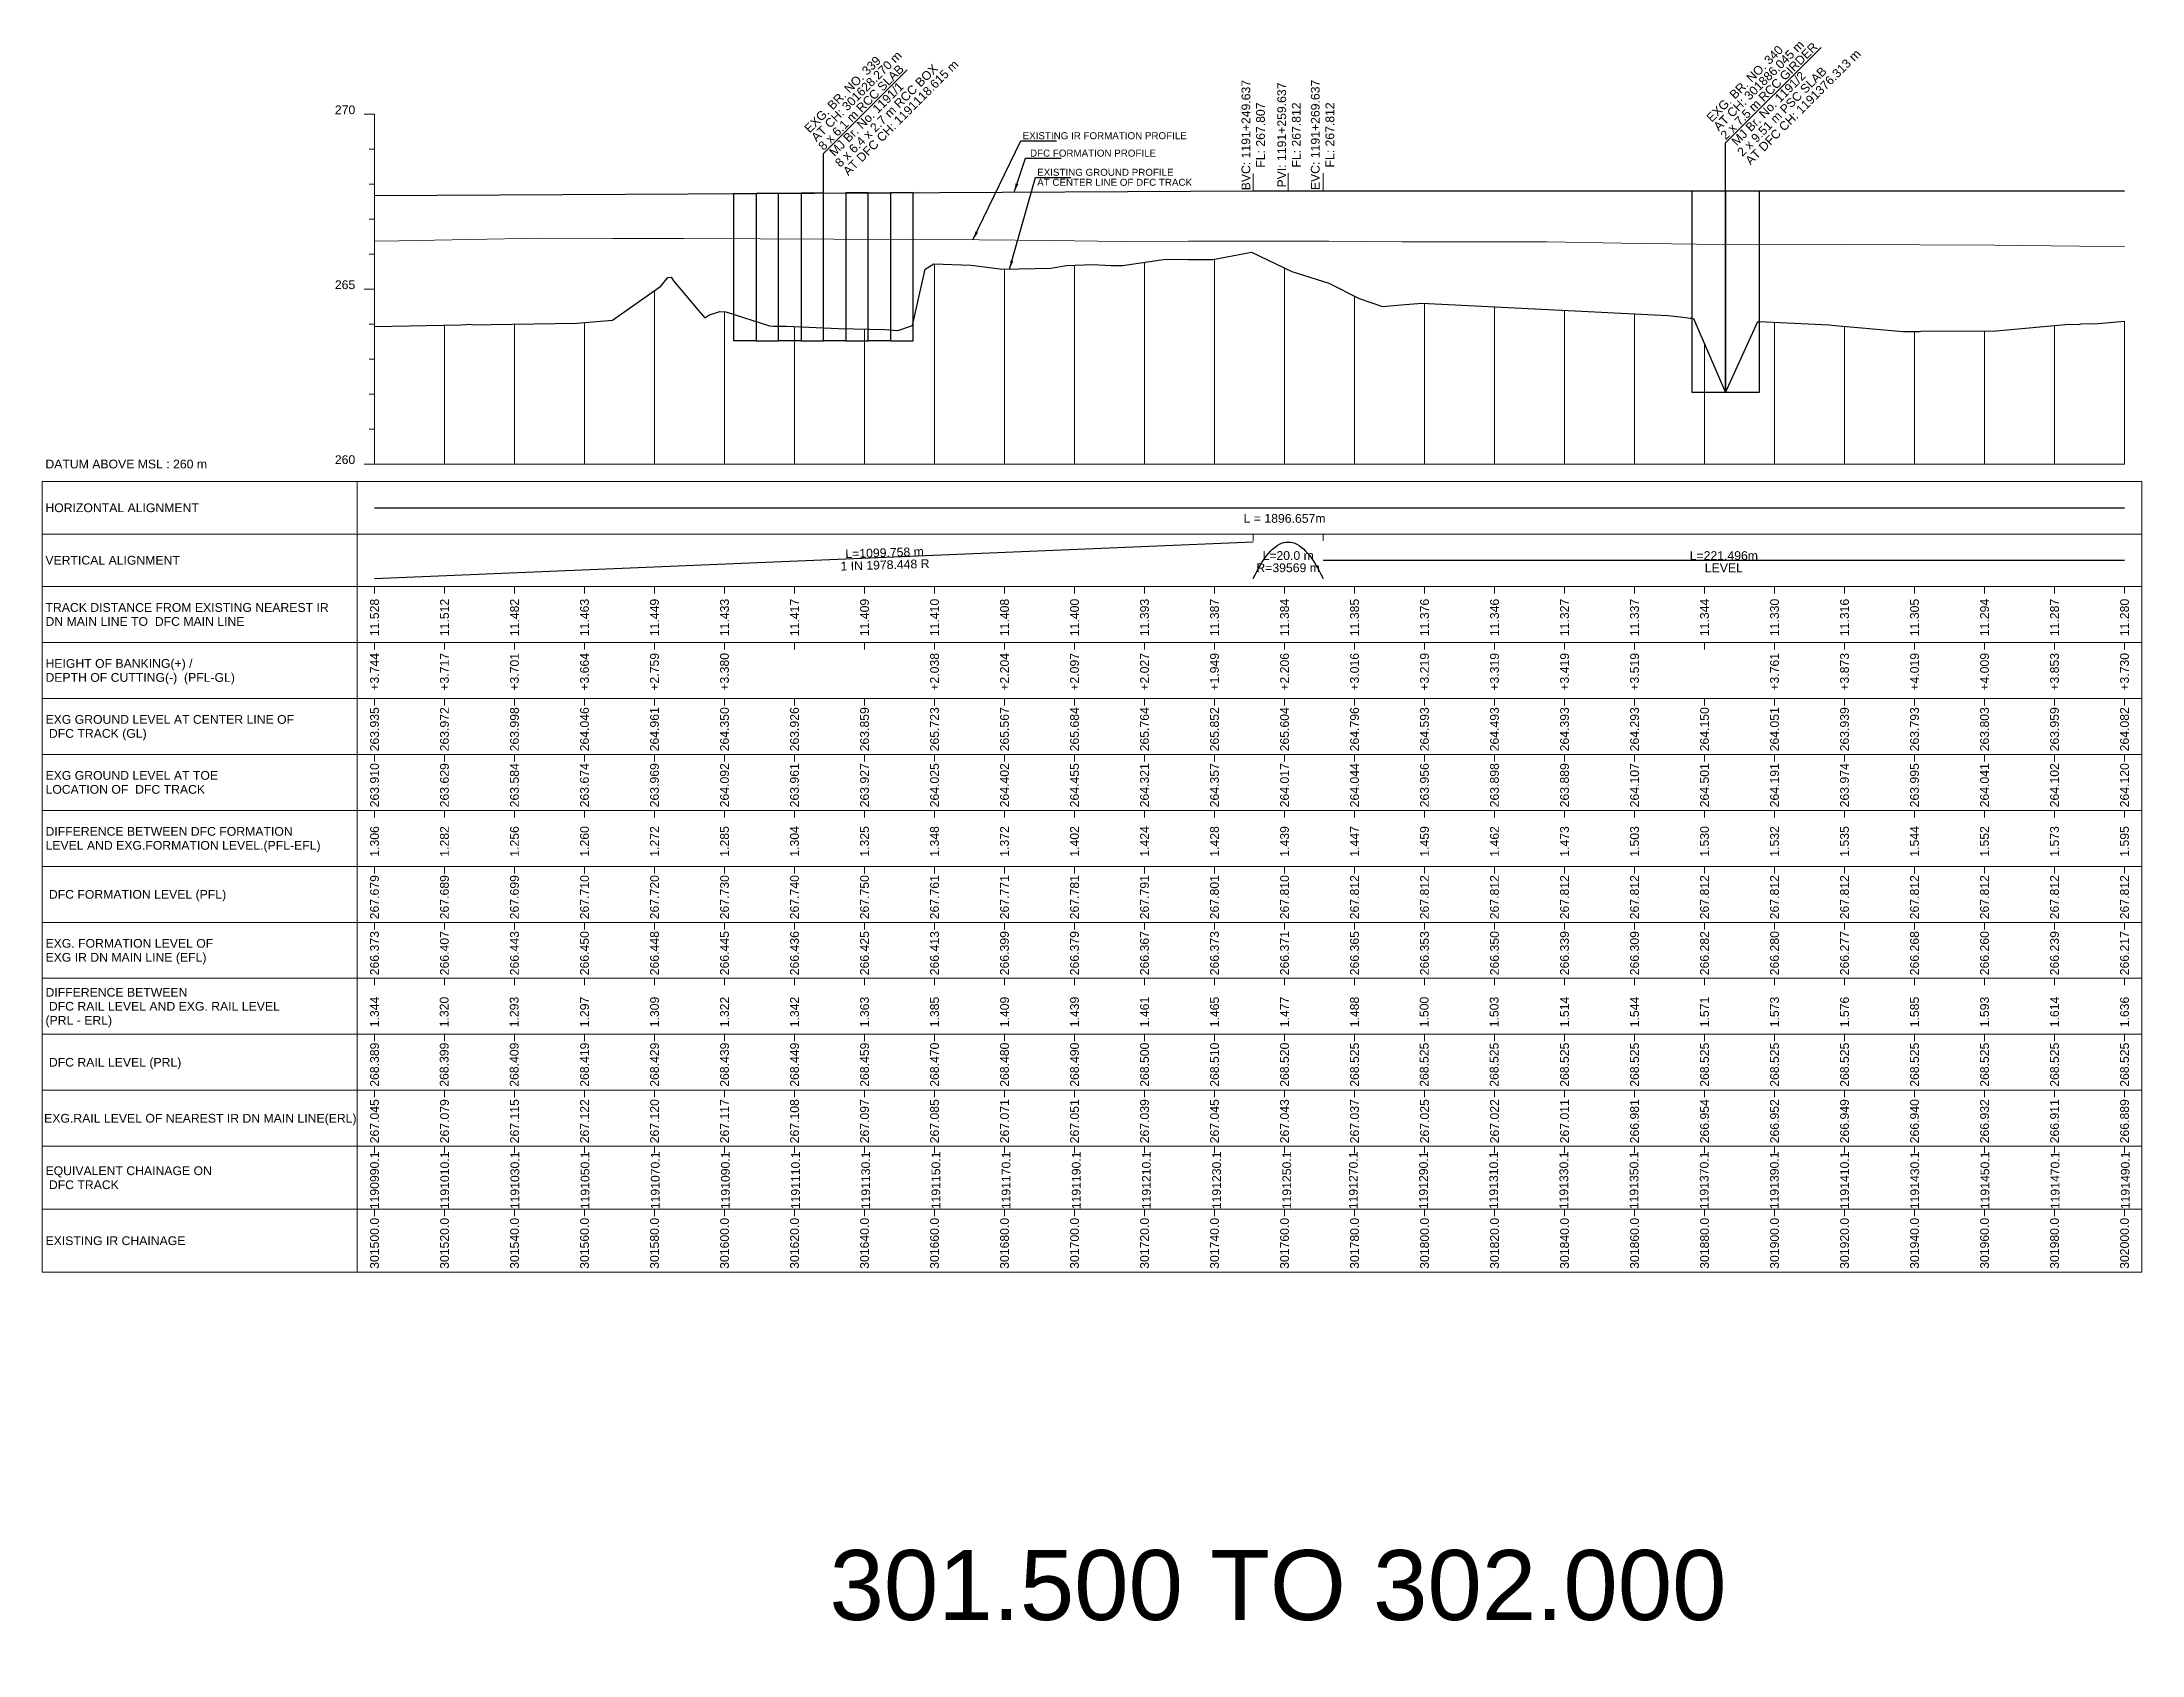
# Model space of a CAD drawing. Header units: metres. Extents: x 4905 to 19505, y -12340 to -11876.
# Drawn here: x 6905 to 7505, y -12340 to -11879 of the extents above; entities that cross this region are included whole.
import ezdxf
from ezdxf.enums import TextEntityAlignment as Align

# ---------------------------------------------------------------- set-up
doc = ezdxf.new("R2010")
doc.units = ezdxf.units.M
doc.header["$MEASUREMENT"] = 0
doc.layers.get('0').update_dxf_attribs({"lineweight": 0})
for name, color, linetype, lineweight in [('C-PROF-LABL-DG', 1, 'Continuous', 25), ('LS BRIDGE INDICATION', 10, 'Continuous', 30), ('LS BVC-PVI-EVC TEXT', 10, 'Continuous', 0), ('LS CUT FILL', 10, 'Continuous', 0), ('LS DATUM', 7, 'Continuous', 0), ('LS DATUM X', 7, 'Continuous', 0), ('LS DATUM Y', 7, 'Continuous', 0), ('LS DIFF. EXG.RL & PRO. RL', 10, 'Continuous', 0), ('LS DIFF. PFL & EFL', 10, 'Continuous', 0), ('LS EXG GL', 7, 'Continuous', 0), ('LS EXG IR CH', 7, 'Continuous', 0), ('LS EXG RL', 7, 'Continuous', 0), ('LS EXG. FL', 7, 'Continuous', 0), ('LS EXG. GL', 7, 'Continuous', 0), ('LS EXG. GL AT PRO. TOE', 7, 'Continuous', 0), ('LS EXG. IR CH', 7, 'Continuous', 0), ('LS EXG. RL', 7, 'Continuous', 0), ('LS FRAME', 7, 'Continuous', 0), ('LS PFL-EFL', 10, 'Continuous', 0), ('LS PRL-ERL', 10, 'Continuous', 0), ('LS PRO FL', 10, 'Continuous', 0), ('LS PRO. CUT & FILL', 10, 'Continuous', 0), ('LS PRO. DFCC CH', 10, 'Continuous', 0), ('LS PRO. FL', 10, 'Continuous', 0), ('LS PRO. RL', 10, 'Continuous', 0), ('LS PROFILE EXG FL', 7, 'Continuous', 25), ('LS PROFILE EXG GL', 7, 'Continuous', 30), ('LS PROFILE PRO FL', 1, 'Continuous', 30), ('LS TICKS', 7, 'Continuous', 0), ('LS TRACK CENTER', 10, 'Continuous', 0), ("LS TRACK CENTER's", 10, 'Continuous', 0), ('Profile Grid', 7, 'Continuous', 0)]:
    doc.layers.add(name, color=color, linetype=linetype, lineweight=lineweight)
for name, color, linetype in [("LS BRIDGE'S", 7, 'Continuous'), ('LS HORIZONTAL ALIGNMENT', 10, 'Continuous'), ('LS VERTICAL ALIGNMENT', 10, 'Continuous'), ('ref text', 3, 'Continuous')]:
    doc.layers.add(name, color=color, linetype=linetype)
doc.styles.add('Arial', font='arial.ttf')
doc.styles.get("Standard").update_dxf_attribs({"font": 'arial.ttf'})
doc.styles.add('Style-Arial', font='arial.ttf')
doc.styles.add('StyleArial', font='arial.ttf')
doc.dimstyles.get("Standard").update_dxf_attribs({"dimtxt": 0.18, "dimasz": 0.18, "dimexe": 0.18, "dimexo": 0.0625, "dimgap": 0.09, "dimtad": 0, "dimtih": 1, "dimtoh": 1, "dimdec": 4, "dimzin": 0, "dimdsep": 46, "dimtxsty": 'Standard', "dimcen": 0.09, "dimadec": 0, "dimazin": 0, "dimtfac": 1, "dimtdec": 4, "dimtofl": 0, "dimtmove": 0, "dimatfit": 3, "dimfxl": 1, "dimtolj": 1, "dimtzin": 0, "dimarcsym": 0})

msp = doc.modelspace()

# ---------------------------------------------------------------- texts
at = {"layer": 'C-PROF-LABL-DG', "color": 1, "linetype": 'Continuous', "lineweight": 25, "char_height": 2.5, "attachment_point": 5, "rotation": 90, "style": 'Arial'}
for s, insert in [('BVC: 1191+249.637\\PFL: 267.807', (7251.07, -11905.98)), ('PVI: 1191+259.637\\PFL: 267.812', (7261.3, -11905.95)), ('EVC: 1191+269.637\\PFL: 267.812', (7270.89, -11905.93))]:
    msp.add_mtext(s, dxfattribs=dict(at, insert=insert))
at = {"layer": "LS BRIDGE'S"}
for s, p in [('AT CH: 301886.045 m', (7384.07, -11904.97)), ('2 x 7.5 m RCC GIRDER', (7386.07, -11907.47)), ('EXG. BR. NO. 339', (7124.29, -11905.53)), ('AT CH: 301628.270 m', (7126.29, -11908.03)), ('8 x 6.1 m RCC SLAB', (7128.29, -11910.53)), ('EXG. BR. NO. 340', (7382.07, -11902.47))]:
    msp.add_text(s, height=2.5, rotation=45, dxfattribs=at).set_placement(p)
at = {"layer": "LS BRIDGE'S", "color": 10}
for s, p in [('8 x 6.4 x 2.7 m RCC BOX', (7133.07, -11915.34)), ('AT DFC CH: 1191118.615 m', (7135.37, -11917.74)), ('AT DFC CH: 1191376.313 m', (7393.14, -11914.68)), (' MJ Br. No. 1191/1', (7130.77, -11912.94)), (' MJ Br. No. 1191/2', (7388.54, -11909.88)), ('2 x 9.51 m PSC SLAB', (7390.84, -11912.28))]:
    msp.add_text(s, height=2.5, rotation=45, dxfattribs=at).set_placement(p)
at = {"layer": 'LS CUT FILL', "style": 'Style-Arial'}
for s, p in [('+3.744', (7000, -12054)), ('+3.717', (7019.98, -12054)), ('+3.701', (7039.98, -12054)), ('+3.664', (7059.99, -12054)), ('+2.759', (7079.99, -12054)), ('+3.380', (7099.99, -12054)), ('+2.038', (7160, -12054)), ('+2.204', (7179.99, -12054)), ('+2.097', (7199.99, -12054)), ('+2.027', (7219.99, -12054)), ('+1.949', (7239.99, -12054)), ('+2.206', (7260, -12054)), ('+3.016', (7280, -12054)), ('+3.219', (7299.98, -12054)), ('+3.319', (7319.98, -12054)), ('+3.419', (7340, -12054)), ('+3.519', (7360, -12054)), ('+3.761', (7399.99, -12054)), ('+3.873', (7419.99, -12054)), ('+4.019', (7439.99, -12054)), ('+4.009', (7459.99, -12054)), ('+3.853', (7479.99, -12054)), ('+3.730', (7499.99, -12054))]:
    msp.add_text(s, height=2.5, rotation=90, dxfattribs=at).set_placement(p, align=Align.MIDDLE_RIGHT)
at = {"layer": 'LS DATUM', "color": 7, "style": 'StyleArial'}
msp.add_text('DATUM ABOVE MSL : 260 m', height=2.5, rotation=0.00003, dxfattribs=at).set_placement((6905.97, -12000), align=Align.MIDDLE_LEFT)
at = {"layer": 'LS DATUM Y', "color": 7, "lineweight": 0, "style": 'Style-Arial'}
for s, p in [('270', (6994.5, -11900)), ('270', (6994.5, -11900)), ('265', (6994.5, -11950)), ('260', (6994.5, -12000))]:
    msp.add_text(s, height=2.5, dxfattribs=at).set_placement(p, align=Align.RIGHT)
at = {"layer": 'LS DIFF. EXG.RL & PRO. RL', "color": 10, "style": 'StyleArial'}
for s, p in [('DIFFERENCE BETWEEN ', (6906, -12151)), (' DFC RAIL LEVEL AND EXG. RAIL LEVEL ', (6906, -12155)), ('(PRL - ERL)', (6906, -12159))]:
    msp.add_text(s, height=2.5, rotation=0.00003, dxfattribs=at).set_placement(p, align=Align.MIDDLE_LEFT)
at = {"layer": 'LS DIFF. PFL & EFL', "color": 10, "style": 'StyleArial'}
for s, p in [('DIFFERENCE BETWEEN DFC FORMATION ', (6906, -12105)), ('LEVEL AND EXG.FORMATION LEVEL.(PFL-EFL)', (6906, -12109))]:
    msp.add_text(s, height=2.5, rotation=0.00003, dxfattribs=at).set_placement(p, align=Align.MIDDLE_LEFT)
at = {"layer": 'LS EXG GL', "style": 'Style-Arial'}
for s, p in [('263.935', (7000, -12069.5)), ('263.972', (7019.98, -12069.5)), ('263.998', (7039.98, -12069.5)), ('264.046', (7059.99, -12069.5)), ('264.961', (7079.99, -12069.5)), ('264.350', (7099.99, -12069.5)), ('263.926', (7119.99, -12069.5)), ('263.859', (7140, -12069.5)), ('265.723', (7160, -12069.5)), ('265.567', (7179.99, -12069.5)), ('265.684', (7199.99, -12069.5)), ('265.764', (7219.99, -12069.5)), ('265.852', (7239.99, -12069.5)), ('265.604', (7260, -12069.5)), ('264.796', (7280, -12069.5)), ('264.593', (7299.98, -12069.5)), ('264.493', (7319.98, -12069.5)), ('264.393', (7340, -12069.5)), ('264.293', (7360, -12069.5)), ('264.150', (7379.99, -12069.5)), ('264.051', (7399.99, -12069.5)), ('263.939', (7419.99, -12069.5)), ('263.793', (7439.99, -12069.5)), ('263.803', (7459.99, -12069.5)), ('263.959', (7479.99, -12069.5)), ('264.082', (7499.99, -12069.5))]:
    msp.add_text(s, height=2.5, rotation=90, dxfattribs=at).set_placement(p, align=Align.MIDDLE_RIGHT)
at = {"layer": 'LS EXG IR CH', "lineweight": 0, "style": 'Style-Arial'}
for s, p in [('301500.0', (7000, -12215.47)), ('301520.0', (7020, -12215.47)), ('301540.0', (7040, -12215.47)), ('301560.0', (7060, -12215.47)), ('301580.0', (7080, -12215.47)), ('301600.0', (7100, -12215.47)), ('301620.0', (7120, -12215.47)), ('301640.0', (7140, -12215.47)), ('301660.0', (7160, -12215.47)), ('301680.0', (7180, -12215.47)), ('301700.0', (7200, -12215.47)), ('301720.0', (7220, -12215.47)), ('301740.0', (7240, -12215.47)), ('301760.0', (7260, -12215.47)), ('301780.0', (7280, -12215.47)), ('301800.0', (7300, -12215.47)), ('301820.0', (7320, -12215.47)), ('301840.0', (7340, -12215.47)), ('301860.0', (7360, -12215.47)), ('301880.0', (7380, -12215.47)), ('301900.0', (7400, -12215.47)), ('301920.0', (7420, -12215.47)), ('301940.0', (7440, -12215.47)), ('301960.0', (7460, -12215.47)), ('301980.0', (7480, -12215.47)), ('302000.0', (7500, -12215.47))]:
    msp.add_text(s, height=2.5, rotation=90, dxfattribs=at).set_placement(p, align=Align.MIDDLE_RIGHT)
at = {"layer": 'LS EXG RL', "style": 'Style-Arial'}
for s, p in [('267.045', (7000, -12181.54)), ('267.079', (7020, -12181.54)), ('267.115', (7040, -12181.54)), ('267.122', (7060, -12181.54)), ('267.120', (7080, -12181.54)), ('267.117', (7100, -12181.54)), ('267.108', (7120, -12181.54)), ('267.097', (7140, -12181.54)), ('267.085', (7160, -12181.54)), ('267.071', (7180, -12181.54)), ('267.051', (7200, -12181.54)), ('267.039', (7220, -12181.54)), ('267.045', (7240, -12181.54)), ('267.043', (7260, -12181.54)), ('267.037', (7280, -12181.54)), ('267.025', (7300, -12181.54)), ('267.022', (7320, -12181.54)), ('267.011', (7340, -12181.54)), ('266.981', (7360, -12181.54)), ('266.954', (7380, -12181.54)), ('266.952', (7400, -12181.54)), ('266.949', (7420, -12181.54)), ('266.940', (7440, -12181.54)), ('266.932', (7460, -12181.54)), ('266.911', (7480, -12181.54)), ('266.889', (7500, -12181.54))]:
    msp.add_text(s, height=2.5, rotation=90, dxfattribs=at).set_placement(p, align=Align.MIDDLE_RIGHT)
at = {"layer": 'LS EXG. FL', "style": 'StyleArial'}
for s, p in [('EXG. FORMATION LEVEL OF', (6906, -12137)), ('EXG IR DN MAIN LINE (EFL)', (6906, -12141))]:
    msp.add_text(s, height=2.5, rotation=0.00003, dxfattribs=at).set_placement(p, align=Align.MIDDLE_LEFT)
at = {"layer": 'LS EXG. FL'}
for s, p in [('266.373', (7000, -12133.5)), ('266.407', (7019.98, -12133.5)), ('266.443', (7039.98, -12133.5)), ('266.450', (7059.99, -12133.5)), ('266.448', (7079.99, -12133.5)), ('266.445', (7099.99, -12133.5)), ('266.436', (7119.99, -12133.5)), ('266.425', (7140, -12133.5)), ('266.413', (7160, -12133.5)), ('266.399', (7179.99, -12133.5)), ('266.379', (7199.99, -12133.5)), ('266.367', (7219.99, -12133.5)), ('266.373', (7239.99, -12133.5)), ('266.371', (7260, -12133.5)), ('266.365', (7280, -12133.5)), ('266.353', (7299.98, -12133.5)), ('266.350', (7319.98, -12133.5)), ('266.339', (7340, -12133.5)), ('266.309', (7360, -12133.5)), ('266.282', (7379.99, -12133.5)), ('266.280', (7399.99, -12133.5)), ('266.277', (7419.99, -12133.5)), ('266.268', (7439.99, -12133.5)), ('266.260', (7459.99, -12133.5)), ('266.239', (7479.99, -12133.5)), ('266.217', (7499.99, -12133.5))]:
    msp.add_text(s, height=2.5, rotation=90, dxfattribs=at).set_placement(p, align=Align.MIDDLE_RIGHT)
at = {"layer": 'LS EXG. GL', "color": 7, "style": 'StyleArial'}
for s, p in [('EXG GROUND LEVEL AT CENTER LINE OF ', (6906, -12073)), (' DFC TRACK (GL)', (6906, -12077))]:
    msp.add_text(s, height=2.5, rotation=0.00003, dxfattribs=at).set_placement(p, align=Align.MIDDLE_LEFT)
at = {"layer": 'LS EXG. GL AT PRO. TOE', "color": 7, "style": 'StyleArial'}
for s, p in [('EXG GROUND LEVEL AT TOE', (6906, -12089)), ('LOCATION OF  DFC TRACK', (6906, -12093))]:
    msp.add_text(s, height=2.5, rotation=0.00003, dxfattribs=at).set_placement(p, align=Align.MIDDLE_LEFT)
at = {"layer": 'LS EXG. GL AT PRO. TOE'}
for s, p in [('263.910', (7000, -12085.5)), ('263.629', (7019.98, -12085.5)), ('263.584', (7039.98, -12085.5)), ('263.674', (7059.99, -12085.5)), ('263.969', (7079.99, -12085.5)), ('264.092', (7099.99, -12085.5)), ('263.961', (7119.99, -12085.5)), ('263.927', (7140, -12085.5)), ('264.025', (7160, -12085.5)), ('264.402', (7179.99, -12085.5)), ('264.455', (7199.99, -12085.5)), ('264.321', (7219.99, -12085.5)), ('264.357', (7239.99, -12085.5)), ('264.017', (7260, -12085.5)), ('264.044', (7280, -12085.5)), ('263.956', (7299.98, -12085.5)), ('263.898', (7319.98, -12085.5)), ('263.889', (7340, -12085.5)), ('264.107', (7360, -12085.5)), ('264.501', (7379.99, -12085.5)), ('264.191', (7399.99, -12085.5)), ('263.974', (7419.99, -12085.5)), ('263.995', (7439.99, -12085.5)), ('264.041', (7459.99, -12085.5)), ('264.102', (7479.99, -12085.5)), ('264.120', (7499.99, -12085.5))]:
    msp.add_text(s, height=2.5, rotation=90, dxfattribs=at).set_placement(p, align=Align.MIDDLE_RIGHT)
at = {"layer": 'LS EXG. IR CH', "style": 'StyleArial'}
msp.add_text('EXISTING IR CHAINAGE', height=2.5, rotation=0.00003, dxfattribs=at).set_placement((6906, -12222), align=Align.MIDDLE_LEFT)
at = {"layer": 'LS EXG. RL', "style": 'StyleArial'}
msp.add_text('EXG.RAIL LEVEL OF NEAREST IR DN MAIN LINE(ERL)', height=2.5, rotation=0.00003, dxfattribs=at).set_placement((6905.61, -12187), align=Align.MIDDLE_LEFT)
at = {"layer": 'LS HORIZONTAL ALIGNMENT', "style": 'StyleArial'}
msp.add_text('HORIZONTAL ALIGNMENT', height=2.5, rotation=0.00003, dxfattribs=at).set_placement((6905.97, -12012.5), align=Align.MIDDLE_LEFT)
at = {"layer": 'LS HORIZONTAL ALIGNMENT', "insert": (7260.02, -12015.56), "char_height": 2.5, "attachment_point": 5, "line_spacing_factor": 0.6, "style": 'Style-Arial'}
msp.add_mtext('L = {\\fArial|b0|i0|c0|p34;\\C1;1896.657m}', dxfattribs=at)
at = {"layer": 'LS PFL-EFL'}
for s, p in [('1.306', (7000, -12103.5)), ('1.282', (7019.98, -12103.5)), ('1.256', (7039.98, -12103.5)), ('1.260', (7059.99, -12103.5)), ('1.272', (7079.99, -12103.5)), ('1.285', (7099.99, -12103.5)), ('1.304', (7119.99, -12103.5)), ('1.325', (7140, -12103.5)), ('1.348', (7160, -12103.5)), ('1.372', (7179.99, -12103.5)), ('1.402', (7199.99, -12103.5)), ('1.424', (7219.99, -12103.5)), ('1.428', (7239.99, -12103.5)), ('1.439', (7260, -12103.5)), ('1.447', (7280, -12103.5)), ('1.459', (7299.98, -12103.5)), ('1.462', (7319.98, -12103.5)), ('1.473', (7340, -12103.5)), ('1.503', (7360, -12103.5)), ('1.530', (7379.99, -12103.5)), ('1.532', (7399.99, -12103.5)), ('1.535', (7419.99, -12103.5)), ('1.544', (7439.99, -12103.5)), ('1.552', (7459.99, -12103.5)), ('1.573', (7479.99, -12103.5)), ('1.595', (7499.99, -12103.5))]:
    msp.add_text(s, height=2.5, rotation=90, dxfattribs=at).set_placement(p, align=Align.MIDDLE_RIGHT)
at = {"layer": 'LS PRL-ERL'}
for s, p in [('1.344', (7001.25, -12161)), ('1.320', (7021.15, -12161)), ('1.293', (7041.15, -12161)), ('1.297', (7061.25, -12161)), ('1.309', (7081.25, -12161)), ('1.322', (7101.25, -12161)), ('1.342', (7121.25, -12161)), ('1.363', (7141.25, -12161)), ('1.385', (7161.25, -12161)), ('1.409', (7181.25, -12161)), ('1.439', (7201.25, -12161)), ('1.461', (7221.25, -12161)), ('1.465', (7241.25, -12161)), ('1.477', (7261.25, -12161)), ('1.488', (7281.25, -12161)), ('1.500', (7301.15, -12161)), ('1.503', (7321.15, -12161)), ('1.514', (7341.25, -12161)), ('1.544', (7361.25, -12161)), ('1.571', (7381.25, -12161)), ('1.573', (7401.25, -12161)), ('1.576', (7421.25, -12161)), ('1.585', (7441.25, -12161)), ('1.593', (7461.25, -12161)), ('1.614', (7481.25, -12161)), ('1.636', (7501.25, -12161))]:
    msp.add_text(s, height=2.5, rotation=90, dxfattribs=at).set_placement(p)
at = {"layer": 'LS PRO FL', "style": 'Style-Arial'}
for s, p in [('267.679', (7000, -12117.5)), ('267.689', (7019.98, -12117.5)), ('267.699', (7039.98, -12117.5)), ('267.710', (7059.99, -12117.5)), ('267.720', (7079.99, -12117.5)), ('267.730', (7099.99, -12117.5)), ('267.740', (7119.99, -12117.5)), ('267.750', (7140, -12117.5)), ('267.761', (7160, -12117.5)), ('267.771', (7179.99, -12117.5)), ('267.781', (7199.99, -12117.5)), ('267.791', (7219.99, -12117.5)), ('267.801', (7239.99, -12117.5)), ('267.810', (7260, -12117.5)), ('267.812', (7280, -12117.5)), ('267.812', (7299.98, -12117.5)), ('267.812', (7319.98, -12117.5)), ('267.812', (7340, -12117.5)), ('267.812', (7360, -12117.5)), ('267.812', (7379.99, -12117.5)), ('267.812', (7399.99, -12117.5)), ('267.812', (7419.99, -12117.5)), ('267.812', (7439.99, -12117.5)), ('267.812', (7459.99, -12117.5)), ('267.812', (7479.99, -12117.5)), ('267.812', (7499.99, -12117.5))]:
    msp.add_text(s, height=2.5, rotation=90, dxfattribs=at).set_placement(p, align=Align.MIDDLE_RIGHT)
at = {"layer": 'LS PRO. CUT & FILL', "color": 10, "style": 'StyleArial'}
for s, p in [('HEIGHT OF BANKING(+) /', (6906, -12057)), ('DEPTH OF CUTTING(-)  (PFL-GL)', (6906, -12061))]:
    msp.add_text(s, height=2.5, rotation=0.00003, dxfattribs=at).set_placement(p, align=Align.MIDDLE_LEFT)
at = {"layer": 'LS PRO. DFCC CH'}
for s, p in [('1190990.1', (7001.25, -12213)), ('1191010.1', (7021.3, -12213)), ('1191030.1', (7041.35, -12213)), ('1191050.1', (7061.4, -12213)), ('1191070.1', (7081.45, -12213)), ('1191090.1', (7101.5, -12213)), ('1191110.1', (7121.54, -12213)), ('1191130.1', (7141.59, -12213)), ('1191150.1', (7161.64, -12213)), ('1191170.1', (7181.69, -12213)), ('1191190.1', (7201.74, -12213)), ('1191210.1', (7221.79, -12213)), ('1191230.1', (7241.84, -12213)), ('1191250.1', (7261.89, -12213)), ('1191270.1', (7280.92, -12213)), ('1191290.1', (7300.97, -12213)), ('1191310.1', (7321.01, -12213)), ('1191330.1', (7341.06, -12213)), ('1191350.1', (7361.11, -12213)), ('1191370.1', (7381.16, -12213)), ('1191390.1', (7401.21, -12213)), ('1191410.1', (7421.26, -12213)), ('1191430.1', (7441.31, -12213)), ('1191450.1', (7461.36, -12213)), ('1191470.1', (7481.41, -12213)), ('1191490.1', (7501.46, -12213))]:
    msp.add_text(s, height=2.5, rotation=90, dxfattribs=at).set_placement(p)
at = {"layer": 'LS PRO. DFCC CH', "color": 10, "style": 'Style-Arial'}
for s, p in [('EQUIVALENT CHAINAGE ON ', (6906, -12202)), (' DFC TRACK', (6906, -12206))]:
    msp.add_text(s, height=2.5, rotation=0.00003, dxfattribs=at).set_placement(p, align=Align.MIDDLE_LEFT)
at = {"layer": 'LS PRO. FL', "color": 10, "style": 'StyleArial'}
msp.add_text(' DFC FORMATION LEVEL (PFL) ', height=2.5, rotation=0.00003, dxfattribs=at).set_placement((6906, -12123), align=Align.MIDDLE_LEFT)
at = {"layer": 'LS PRO. RL'}
for s, p in [('268.389', (7001.25, -12178)), ('268.399', (7021.15, -12178)), ('268.409', (7041.15, -12178)), ('268.419', (7061.25, -12178)), ('268.429', (7081.25, -12178)), ('268.439', (7101.25, -12178)), ('268.449', (7121.25, -12178)), ('268.459', (7141.25, -12178)), ('268.470', (7161.25, -12178)), ('268.480', (7181.25, -12178)), ('268.490', (7201.25, -12178)), ('268.500', (7221.25, -12178)), ('268.510', (7241.25, -12178)), ('268.520', (7261.25, -12178)), ('268.525', (7281.25, -12178)), ('268.525', (7301.15, -12178)), ('268.525', (7321.15, -12178)), ('268.525', (7341.25, -12178)), ('268.525', (7361.25, -12178)), ('268.525', (7381.25, -12178)), ('268.525', (7401.25, -12178)), ('268.525', (7421.25, -12178)), ('268.525', (7441.25, -12178)), ('268.525', (7461.25, -12178)), ('268.525', (7481.25, -12178)), ('268.525', (7501.25, -12178))]:
    msp.add_text(s, height=2.5, rotation=90, dxfattribs=at).set_placement(p)
at = {"layer": 'LS PRO. RL', "color": 10, "style": 'StyleArial'}
msp.add_text(' DFC RAIL LEVEL (PRL)', height=2.5, rotation=0.00003, dxfattribs=at).set_placement((6906, -12171), align=Align.MIDDLE_LEFT)
at = {"layer": 'LS PROFILE EXG FL', "color": 7, "linetype": 'Continuous', "lineweight": 0, "style": 'Style-Arial'}
msp.add_text('EXISTING IR FORMATION PROFILE', height=2, dxfattribs=at).set_placement((7185.19, -11907.15))
at = {"layer": 'LS PROFILE EXG GL', "color": 7, "lineweight": 0, "style": 'Style-Arial'}
for s, p in [('EXISTING GROUND PROFILE', (7189.34, -11917.61, 0)), ('AT CENTER LINE OF DFC TRACK', (7189.34, -11920.47, 0))]:
    msp.add_text(s, height=2, dxfattribs=at).set_placement(p)
at = {"layer": 'LS PROFILE PRO FL', "style": 'Style-Arial'}
msp.add_text('  DFC FORMATION PROFILE', height=2, dxfattribs=at).set_placement((7185.74, -11912.13, 0))
at = {"layer": 'LS TRACK CENTER'}
for s, p in [('11.528 ', (7001.25, -12049.2)), ('11.512 ', (7021.25, -12049.2)), ('11.482 ', (7041.25, -12049.2)), ('11.463 ', (7061.25, -12049.2)), ('11.449 ', (7081.25, -12049.2)), ('11.433 ', (7101.25, -12049.2)), ('11.417 ', (7121.25, -12049.2)), ('11.409 ', (7141.25, -12049.2)), ('11.410 ', (7161.25, -12049.2)), ('11.408 ', (7181.25, -12049.2)), ('11.400 ', (7201.25, -12049.2)), ('11.393 ', (7221.25, -12049.2)), ('11.387 ', (7241.25, -12049.2)), ('11.384 ', (7261.25, -12049.2)), ('11.385 ', (7281.25, -12049.2)), ('11.376 ', (7301.25, -12049.2)), ('11.346 ', (7321.25, -12049.2)), ('11.327 ', (7341.25, -12049.2)), ('11.337 ', (7361.25, -12049.2)), ('11.344 ', (7381.25, -12049.2)), ('11.330 ', (7401.25, -12049.2)), ('11.316 ', (7421.25, -12049.2)), ('11.305 ', (7441.25, -12049.2)), ('11.294 ', (7461.25, -12049.2)), ('11.287 ', (7481.25, -12049.2)), ('11.280 ', (7501.25, -12049.2))]:
    msp.add_text(s, height=2.5, rotation=90, dxfattribs=at).set_placement(p)
at = {"layer": "LS TRACK CENTER's", "color": 10, "style": 'StyleArial'}
for s, p in [('TRACK DISTANCE FROM EXISTING NEAREST IR ', (6906, -12041)), ('DN MAIN LINE TO  DFC MAIN LINE', (6906, -12045))]:
    msp.add_text(s, height=2.5, rotation=0.00003, dxfattribs=at).set_placement(p, align=Align.MIDDLE_LEFT)
at = {"layer": 'LS VERTICAL ALIGNMENT', "style": 'StyleArial'}
msp.add_text('VERTICAL ALIGNMENT', height=2.5, rotation=0.00003, dxfattribs=at).set_placement((6905.97, -12027.5), align=Align.MIDDLE_LEFT)
at = {"layer": 'LS VERTICAL ALIGNMENT', "insert": (7145.79, -12027.09), "char_height": 2.5, "attachment_point": 5, "rotation": 1.76846, "line_spacing_factor": 0.84, "style": 'Style-Arial'}
msp.add_mtext('L=1099.758 m\\P1 IN 1978.448 R', dxfattribs=at)
at = {"layer": 'LS VERTICAL ALIGNMENT', "char_height": 2.5, "attachment_point": 5, "line_spacing_factor": 0.84, "style": 'Style-Arial'}
for s, insert in [('L=20.0 m\\PR=39569 m', (7261.04, -12027.92)), ('L=221.496m\\PLEVEL', (7385.52, -12027.92))]:
    msp.add_mtext(s, dxfattribs=dict(at, insert=insert))
at = {"layer": 'ref text', "color": 3, "insert": (7130, -12330.71), "char_height": 20, "width": 256.3165, "attachment_point": 7, "bg_fill": 3, "box_fill_scale": 1.5, "bg_fill_color": 256, "bg_fill_transparency": 0}
msp.add_mtext('301.500 TO 302.000', dxfattribs=at)

# ---------------------------------------------------------------- linework, layer by layer
msp.add_lwpolyline([(6905, -12005), (6995, -12005)])
at = {"layer": 'LS BRIDGE INDICATION'}
for points in [[(7102.67, -11922.69), (7109.07, -11922.65), (7109.07, -11964.82), (7102.67, -11964.82)], [(7109.07, -11964.82), (7115.47, -11964.82), (7115.47, -11922.62), (7109.07, -11922.65)], [(7115.47, -11922.62), (7121.87, -11922.59), (7121.87, -11964.82), (7115.47, -11964.82)], [(7121.87, -11964.82), (7128.27, -11964.82), (7128.27, -11922.56), (7121.87, -11922.59)], [(7128.27, -11922.56), (7134.67, -11922.52), (7134.67, -11964.82), (7128.27, -11964.82)], [(7134.67, -11964.82), (7141.07, -11964.82), (7141.07, -11922.49), (7134.67, -11922.52)], [(7141.07, -11922.49), (7147.47, -11922.46), (7147.47, -11964.82), (7141.07, -11964.82)], [(7147.47, -11964.82), (7153.87, -11964.82), (7153.87, -11922.43), (7147.47, -11922.46)], [(7376.51, -11921.88), (7386.04, -11921.88), (7386.04, -11979.53), (7376.51, -11979.53)], [(7386.04, -11921.88), (7395.58, -11921.88), (7395.58, -11979.53), (7386.04, -11979.53)]]:
    msp.add_lwpolyline(points, close=True, dxfattribs=at)
at = {"layer": "LS BRIDGE'S"}
for points in [[(7386.04, -11926.83), (7386.04, -11908.18), (7413.32, -11880.91)], [(7128.27, -11964.82), (7128.27, -11911.24), (7152.16, -11887.36)]]:
    msp.add_lwpolyline(points, dxfattribs=at)
at = {"layer": 'LS BVC-PVI-EVC TEXT'}
for p, q in [((7251.04, -11921.93), (7251.04, -11916.93)), ((7261.04, -11921.88), (7261.04, -11916.88)), ((7271.04, -11921.88), (7271.04, -11916.88))]:
    msp.add_line(p, q, dxfattribs=at)
at = {"layer": 'LS DATUM X', "color": 7, "linetype": 'Continuous', "lineweight": 0}
msp.add_line((7000, -12000), (7499.99, -12000), dxfattribs=at)
at = {"layer": 'LS DATUM Y', "color": 7, "linetype": 'Continuous', "lineweight": 0}
for p, q in [((6997, -11900), (7000, -11900)), ((6997, -11900), (7000, -11900)), ((7000, -12000), (7000, -11900)), ((6998.5, -11910), (7000, -11910)), ((6998.5, -11920), (7000, -11920)), ((6998.5, -11930), (7000, -11930)), ((6998.5, -11940), (7000, -11940)), ((6997, -11950), (7000, -11950)), ((6998.5, -11960), (7000, -11960)), ((6998.5, -11970), (7000, -11970)), ((6998.5, -11980), (7000, -11980)), ((6998.5, -11990), (7000, -11990)), ((6997, -12000), (7000, -12000))]:
    msp.add_line(p, q, dxfattribs=at)
at = {"layer": 'LS FRAME'}
for points in [[(6995, -12231), (6905, -12231), (6905, -12005)], [(6995, -12020), (6905, -12020)], [(6995, -12035), (6905, -12035)], [(6995, -12051), (6905, -12051)], [(6905, -12051), (6995, -12051)], [(6995, -12067), (6905, -12067)], [(6905, -12067), (6995, -12067)], [(6995, -12083), (6905, -12083)], [(6905, -12083), (6995, -12083)], [(6995, -12099), (6905, -12099)], [(6995, -12115), (6905, -12115)], [(6905, -12115), (6995, -12115)], [(6995, -12131), (6905, -12131)], [(6905, -12131), (6995, -12131)], [(6995, -12147), (6905, -12147)], [(6905, -12147), (6995, -12147)], [(6995, -12163), (6905, -12163)], [(6905, -12163), (6995, -12163)], [(6995, -12179), (6905, -12179)], [(6995, -12195), (6905, -12195)], [(6995, -12213), (6905, -12213)]]:
    msp.add_lwpolyline(points, dxfattribs=at)
at = {"layer": 'LS FRAME', "color": 7, "linetype": 'Continuous', "lineweight": 0, "flags": 128}
for points in [[(6995, -12020), (7504.99, -12020), (7504.99, -12005), (6995, -12005), (6995, -12020)], [(6995, -12035), (7504.99, -12035), (7504.99, -12020), (6995, -12020), (6995, -12035)], [(6995, -12051), (7504.99, -12051), (7504.99, -12035), (6995, -12035), (6995, -12051)], [(6995, -12067), (7504.99, -12067), (7504.99, -12051), (6995, -12051), (6995, -12067)], [(6995, -12083), (7504.99, -12083), (7504.99, -12067), (6995, -12067), (6995, -12083)], [(6995, -12099), (7504.99, -12099), (7504.99, -12083), (6995, -12083), (6995, -12099)], [(6995, -12115), (7504.99, -12115), (7504.99, -12099), (6995, -12099), (6995, -12115)], [(6995, -12131), (7504.99, -12131), (7504.99, -12115), (6995, -12115), (6995, -12131)], [(6995, -12147), (7504.99, -12147), (7504.99, -12131), (6995, -12131), (6995, -12147)], [(6995, -12163), (7504.99, -12163), (7504.99, -12147), (6995, -12147), (6995, -12163)], [(6995, -12179), (7504.99, -12179), (7504.99, -12163), (6995, -12163), (6995, -12179)], [(6995, -12195), (7504.99, -12195), (7504.99, -12179), (6995, -12179), (6995, -12195)], [(6995, -12213), (7504.99, -12213), (7504.99, -12195), (6995, -12195), (6995, -12213)], [(6995, -12231), (7504.99, -12231), (7504.99, -12213), (6995, -12213), (6995, -12231)]]:
    msp.add_lwpolyline(points, close=True, dxfattribs=at)
at = {"layer": 'LS HORIZONTAL ALIGNMENT', "flags": 128}
msp.add_lwpolyline([(7000, -12012.5), (7499.99, -12012.5)], dxfattribs=at)
at = {"layer": 'LS PROFILE EXG FL', "lineweight": 0}
msp.add_lwpolyline([(7000, -11936.27), (7007.04, -11936.17), (7027.23, -11935.8), (7047.12, -11935.44), (7068.08, -11935.55), (7088.31, -11935.5), (7110.21, -11935.6), (7131.16, -11935.7), (7152.33, -11935.83), (7172.86, -11935.95), (7193.29, -11936.14), (7213.19, -11936.37), (7232.54, -11936.27), (7251.99, -11936.29), (7272.69, -11936.3), (7293.6, -11936.46), (7314.21, -11936.5), (7334.81, -11936.53), (7356.26, -11936.86), (7377.66, -11937.18), (7419.78, -11937.23), (7441.5, -11937.33), (7462.85, -11937.42), (7487.1, -11937.69), (7500, -11937.83)], dxfattribs=at)
at = {"layer": 'LS PROFILE EXG GL', "flags": 128}
for points in [[(7000, -11960.65), (7024.63, -11960.19), (7026.1, -11960.16), (7027.25, -11959.98), (7028.58, -11960.2), (7033.23, -11960.12), (7057.77, -11959.73), (7057.77, -11959.73), (7068, -11958.84), (7081.77, -11949.14), (7081.77, -11949.14), (7083.79, -11946.64), (7084.78, -11946.58), (7085.45, -11947.66), (7092.45, -11956.02), (7094.34, -11958.18), (7095.69, -11957.33), (7098.69, -11956.42), (7100.34, -11956.52), (7112.81, -11960.53), (7113.96, -11960.6), (7117.68, -11960.64), (7132.59, -11961.29), (7145.82, -11961.52), (7149.56, -11961.82), (7153.73, -11960.36), (7157.3, -11944.34), (7159.81, -11942.76), (7170.34, -11943.13), (7170.34, -11943.13), (7179.5, -11944.34), (7193.27, -11943.99), (7197.72, -11943.22), (7197.72, -11943.22), (7205.24, -11943), (7210.45, -11943.25), (7213.75, -11943.27), (7213.75, -11943.27), (7226.07, -11941.47), (7232.52, -11941.51), (7232.52, -11941.51), (7232.52, -11941.51), (7239.56, -11941.56), (7250.55, -11939.42), (7262.07, -11944.96), (7262.07, -11944.96), (7272.67, -11948.27), (7272.67, -11948.27), (7281.32, -11952.72), (7287.95, -11954.99), (7287.95, -11954.99), (7293.36, -11954.53), (7299.22, -11954.03), (7369.5, -11957.55), (7373.12, -11957.97), (7375.89, -11958.29), (7376.24, -11958.33), (7376.89, -11958.36), (7386.04, -11979.53), (7395.19, -11959.29)], [(7395.19, -11959.3), (7395.32, -11959.31), (7395.62, -11959.29), (7395.62, -11959.29), (7415.6, -11960.17), (7417.35, -11960.38), (7436.77, -11962.08), (7436.77, -11962.08), (7436.79, -11962.08), (7441.44, -11962.07), (7441.92, -11962.05), (7441.92, -11962.05), (7463.1, -11961.96), (7463.1, -11961.96), (7463.36, -11961.95), (7484.22, -11960.01), (7484.22, -11960.01), (7486.97, -11960.1), (7487.49, -11959.93), (7492.47, -11959.79), (7499.99, -11959.18)]]:
    msp.add_lwpolyline(points, dxfattribs=at)
at = {"layer": 'LS PROFILE PRO FL', "flags": 128}
msp.add_lwpolyline([(7000, -11923.21), (7251.04, -11921.93), (7251.47, -11921.93), (7251.89, -11921.93), (7252.32, -11921.92), (7252.74, -11921.92), (7253.17, -11921.92), (7253.6, -11921.92), (7254.02, -11921.92), (7254.45, -11921.92), (7254.87, -11921.91), (7255.3, -11921.91), (7255.72, -11921.91), (7256.15, -11921.91), (7256.57, -11921.91), (7257, -11921.91), (7257.43, -11921.9), (7257.85, -11921.9), (7258.28, -11921.9), (7258.7, -11921.9), (7259.13, -11921.9), (7259.55, -11921.9), (7259.98, -11921.9), (7260.4, -11921.89), (7260.83, -11921.89), (7261.26, -11921.89), (7261.68, -11921.89), (7262.11, -11921.89), (7262.53, -11921.89), (7262.96, -11921.89), (7263.38, -11921.89), (7263.81, -11921.89), (7264.23, -11921.89), (7264.66, -11921.89), (7265.08, -11921.88), (7265.51, -11921.88), (7265.94, -11921.88), (7266.36, -11921.88), (7266.79, -11921.88), (7267.21, -11921.88), (7267.64, -11921.88), (7268.06, -11921.88), (7268.49, -11921.88), (7268.91, -11921.88), (7269.34, -11921.88), (7269.77, -11921.88), (7270.19, -11921.88), (7270.62, -11921.88), (7271.04, -11921.88), (7499.99, -11921.88)], dxfattribs=at)
at = {"layer": 'LS TICKS', "color": 7, "linetype": 'Continuous', "lineweight": 0, "flags": 128}
for points in [[(7251.04, -12022), (7251.04, -12020)], [(7271.04, -12022), (7271.04, -12020)], [(7000, -12037), (7000, -12035)], [(7019.98, -12037), (7019.98, -12035)], [(7039.98, -12037), (7039.98, -12035)], [(7059.99, -12037), (7059.99, -12035)], [(7079.99, -12037), (7079.99, -12035)], [(7099.99, -12037), (7099.99, -12035)], [(7119.99, -12037), (7119.99, -12035)], [(7140, -12037), (7140, -12035)], [(7160, -12037), (7160, -12035)], [(7179.99, -12037), (7179.99, -12035)], [(7199.99, -12037), (7199.99, -12035)], [(7219.99, -12037), (7219.99, -12035)], [(7239.99, -12037), (7239.99, -12035)], [(7260, -12037), (7260, -12035)], [(7280, -12037), (7280, -12035)], [(7299.98, -12037), (7299.98, -12035)], [(7319.98, -12037), (7319.98, -12035)], [(7340, -12037), (7340, -12035)], [(7360, -12037), (7360, -12035)], [(7379.99, -12037), (7379.99, -12035)], [(7399.99, -12037), (7399.99, -12035)], [(7419.99, -12037), (7419.99, -12035)], [(7439.99, -12037), (7439.99, -12035)], [(7459.99, -12037), (7459.99, -12035)], [(7479.99, -12037), (7479.99, -12035)], [(7499.99, -12037), (7499.99, -12035)], [(7000, -12053), (7000, -12051)], [(7019.98, -12053), (7019.98, -12051)], [(7039.98, -12053), (7039.98, -12051)], [(7059.99, -12053), (7059.99, -12051)], [(7079.99, -12053), (7079.99, -12051)], [(7099.99, -12053), (7099.99, -12051)], [(7119.99, -12053), (7119.99, -12051)], [(7140, -12053), (7140, -12051)], [(7160, -12053), (7160, -12051)], [(7179.99, -12053), (7179.99, -12051)], [(7199.99, -12053), (7199.99, -12051)], [(7219.99, -12053), (7219.99, -12051)], [(7239.99, -12053), (7239.99, -12051)], [(7260, -12053), (7260, -12051)], [(7280, -12053), (7280, -12051)], [(7299.98, -12053), (7299.98, -12051)], [(7319.98, -12053), (7319.98, -12051)], [(7340, -12053), (7340, -12051)], [(7360, -12053), (7360, -12051)], [(7379.99, -12053), (7379.99, -12051)], [(7399.99, -12053), (7399.99, -12051)], [(7419.99, -12053), (7419.99, -12051)], [(7439.99, -12053), (7439.99, -12051)], [(7459.99, -12053), (7459.99, -12051)], [(7479.99, -12053), (7479.99, -12051)], [(7499.99, -12053), (7499.99, -12051)], [(7000, -12069), (7000, -12067)], [(7019.98, -12069), (7019.98, -12067)], [(7039.98, -12069), (7039.98, -12067)], [(7059.99, -12069), (7059.99, -12067)], [(7079.99, -12069), (7079.99, -12067)], [(7099.99, -12069), (7099.99, -12067)], [(7119.99, -12069), (7119.99, -12067)], [(7140, -12069), (7140, -12067)], [(7160, -12069), (7160, -12067)], [(7179.99, -12069), (7179.99, -12067)], [(7199.99, -12069), (7199.99, -12067)], [(7219.99, -12069), (7219.99, -12067)], [(7239.99, -12069), (7239.99, -12067)], [(7260, -12069), (7260, -12067)], [(7280, -12069), (7280, -12067)], [(7299.98, -12069), (7299.98, -12067)], [(7319.98, -12069), (7319.98, -12067)], [(7340, -12069), (7340, -12067)], [(7360, -12069), (7360, -12067)], [(7379.99, -12069), (7379.99, -12067)], [(7399.99, -12069), (7399.99, -12067)], [(7419.99, -12069), (7419.99, -12067)], [(7439.99, -12069), (7439.99, -12067)], [(7459.99, -12069), (7459.99, -12067)], [(7479.99, -12069), (7479.99, -12067)], [(7499.99, -12069), (7499.99, -12067)], [(7000, -12085), (7000, -12083)], [(7019.98, -12085), (7019.98, -12083)], [(7039.98, -12085), (7039.98, -12083)], [(7059.99, -12085), (7059.99, -12083)], [(7079.99, -12085), (7079.99, -12083)], [(7099.99, -12085), (7099.99, -12083)], [(7119.99, -12085), (7119.99, -12083)], [(7140, -12085), (7140, -12083)], [(7160, -12085), (7160, -12083)], [(7179.99, -12085), (7179.99, -12083)], [(7199.99, -12085), (7199.99, -12083)], [(7219.99, -12085), (7219.99, -12083)], [(7239.99, -12085), (7239.99, -12083)], [(7260, -12085), (7260, -12083)], [(7280, -12085), (7280, -12083)], [(7299.98, -12085), (7299.98, -12083)], [(7319.98, -12085), (7319.98, -12083)], [(7340, -12085), (7340, -12083)], [(7360, -12085), (7360, -12083)], [(7379.99, -12085), (7379.99, -12083)], [(7399.99, -12085), (7399.99, -12083)], [(7419.99, -12085), (7419.99, -12083)], [(7439.99, -12085), (7439.99, -12083)], [(7459.99, -12085), (7459.99, -12083)], [(7479.99, -12085), (7479.99, -12083)], [(7499.99, -12085), (7499.99, -12083)], [(7000, -12101), (7000, -12099)], [(7019.98, -12101), (7019.98, -12099)], [(7039.98, -12101), (7039.98, -12099)], [(7059.99, -12101), (7059.99, -12099)], [(7079.99, -12101), (7079.99, -12099)], [(7099.99, -12101), (7099.99, -12099)], [(7119.99, -12101), (7119.99, -12099)], [(7140, -12101), (7140, -12099)], [(7160, -12101), (7160, -12099)], [(7179.99, -12101), (7179.99, -12099)], [(7199.99, -12101), (7199.99, -12099)], [(7219.99, -12101), (7219.99, -12099)], [(7239.99, -12101), (7239.99, -12099)], [(7260, -12101), (7260, -12099)], [(7280, -12101), (7280, -12099)], [(7299.98, -12101), (7299.98, -12099)], [(7319.98, -12101), (7319.98, -12099)], [(7340, -12101), (7340, -12099)], [(7360, -12101), (7360, -12099)], [(7379.99, -12101), (7379.99, -12099)], [(7399.99, -12101), (7399.99, -12099)], [(7419.99, -12101), (7419.99, -12099)], [(7439.99, -12101), (7439.99, -12099)], [(7459.99, -12101), (7459.99, -12099)], [(7479.99, -12101), (7479.99, -12099)], [(7499.99, -12101), (7499.99, -12099)], [(7000, -12117), (7000, -12115)], [(7019.98, -12117), (7019.98, -12115)], [(7039.98, -12117), (7039.98, -12115)], [(7059.99, -12117), (7059.99, -12115)], [(7079.99, -12117), (7079.99, -12115)], [(7099.99, -12117), (7099.99, -12115)], [(7119.99, -12117), (7119.99, -12115)], [(7140, -12117), (7140, -12115)], [(7160, -12117), (7160, -12115)], [(7179.99, -12117), (7179.99, -12115)], [(7199.99, -12117), (7199.99, -12115)], [(7219.99, -12117), (7219.99, -12115)], [(7239.99, -12117), (7239.99, -12115)], [(7260, -12117), (7260, -12115)], [(7280, -12117), (7280, -12115)], [(7299.98, -12117), (7299.98, -12115)], [(7319.98, -12117), (7319.98, -12115)], [(7340, -12117), (7340, -12115)], [(7360, -12117), (7360, -12115)], [(7379.99, -12117), (7379.99, -12115)], [(7399.99, -12117), (7399.99, -12115)], [(7419.99, -12117), (7419.99, -12115)], [(7439.99, -12117), (7439.99, -12115)], [(7459.99, -12117), (7459.99, -12115)], [(7479.99, -12117), (7479.99, -12115)], [(7499.99, -12117), (7499.99, -12115)], [(7000, -12133), (7000, -12131)], [(7019.98, -12133), (7019.98, -12131)], [(7039.98, -12133), (7039.98, -12131)], [(7059.99, -12133), (7059.99, -12131)], [(7079.99, -12133), (7079.99, -12131)], [(7099.99, -12133), (7099.99, -12131)], [(7119.99, -12133), (7119.99, -12131)], [(7140, -12133), (7140, -12131)], [(7160, -12133), (7160, -12131)], [(7179.99, -12133), (7179.99, -12131)], [(7199.99, -12133), (7199.99, -12131)], [(7219.99, -12133), (7219.99, -12131)], [(7239.99, -12133), (7239.99, -12131)], [(7260, -12133), (7260, -12131)], [(7280, -12133), (7280, -12131)], [(7299.98, -12133), (7299.98, -12131)], [(7319.98, -12133), (7319.98, -12131)], [(7340, -12133), (7340, -12131)], [(7360, -12133), (7360, -12131)], [(7379.99, -12133), (7379.99, -12131)], [(7399.99, -12133), (7399.99, -12131)], [(7419.99, -12133), (7419.99, -12131)], [(7439.99, -12133), (7439.99, -12131)], [(7459.99, -12133), (7459.99, -12131)], [(7479.99, -12133), (7479.99, -12131)], [(7499.99, -12133), (7499.99, -12131)], [(7000, -12149), (7000, -12147)], [(7019.98, -12149), (7019.98, -12147)], [(7039.98, -12149), (7039.98, -12147)], [(7059.99, -12149), (7059.99, -12147)], [(7079.99, -12149), (7079.99, -12147)], [(7099.99, -12149), (7099.99, -12147)], [(7119.99, -12149), (7119.99, -12147)], [(7140, -12149), (7140, -12147)], [(7160, -12149), (7160, -12147)], [(7179.99, -12149), (7179.99, -12147)], [(7199.99, -12149), (7199.99, -12147)], [(7219.99, -12149), (7219.99, -12147)], [(7239.99, -12149), (7239.99, -12147)], [(7260, -12149), (7260, -12147)], [(7280, -12149), (7280, -12147)], [(7299.98, -12149), (7299.98, -12147)], [(7319.98, -12149), (7319.98, -12147)], [(7340, -12149), (7340, -12147)], [(7360, -12149), (7360, -12147)], [(7379.99, -12149), (7379.99, -12147)], [(7399.99, -12149), (7399.99, -12147)], [(7419.99, -12149), (7419.99, -12147)], [(7439.99, -12149), (7439.99, -12147)], [(7459.99, -12149), (7459.99, -12147)], [(7479.99, -12149), (7479.99, -12147)], [(7499.99, -12149), (7499.99, -12147)], [(7000, -12165), (7000, -12163)], [(7019.98, -12165), (7019.98, -12163)], [(7039.98, -12165), (7039.98, -12163)], [(7059.99, -12165), (7059.99, -12163)], [(7079.99, -12165), (7079.99, -12163)], [(7099.99, -12165), (7099.99, -12163)], [(7119.99, -12165), (7119.99, -12163)], [(7140, -12165), (7140, -12163)], [(7160, -12165), (7160, -12163)], [(7179.99, -12165), (7179.99, -12163)], [(7199.99, -12165), (7199.99, -12163)], [(7219.99, -12165), (7219.99, -12163)], [(7239.99, -12165), (7239.99, -12163)], [(7260, -12165), (7260, -12163)], [(7280, -12165), (7280, -12163)], [(7299.98, -12165), (7299.98, -12163)], [(7319.98, -12165), (7319.98, -12163)], [(7340, -12165), (7340, -12163)], [(7360, -12165), (7360, -12163)], [(7379.99, -12165), (7379.99, -12163)], [(7399.99, -12165), (7399.99, -12163)], [(7419.99, -12165), (7419.99, -12163)], [(7439.99, -12165), (7439.99, -12163)], [(7459.99, -12165), (7459.99, -12163)], [(7479.99, -12165), (7479.99, -12163)], [(7499.99, -12165), (7499.99, -12163)], [(7000, -12181), (7000, -12179)], [(7019.98, -12181), (7019.98, -12179)], [(7039.98, -12181), (7039.98, -12179)], [(7059.99, -12181), (7059.99, -12179)], [(7079.99, -12181), (7079.99, -12179)], [(7099.99, -12181), (7099.99, -12179)], [(7119.99, -12181), (7119.99, -12179)], [(7140, -12181), (7140, -12179)], [(7160, -12181), (7160, -12179)], [(7179.99, -12181), (7179.99, -12179)], [(7199.99, -12181), (7199.99, -12179)], [(7219.99, -12181), (7219.99, -12179)], [(7239.99, -12181), (7239.99, -12179)], [(7260, -12181), (7260, -12179)], [(7280, -12181), (7280, -12179)], [(7299.98, -12181), (7299.98, -12179)], [(7319.98, -12181), (7319.98, -12179)], [(7340, -12181), (7340, -12179)], [(7360, -12181), (7360, -12179)], [(7379.99, -12181), (7379.99, -12179)], [(7399.99, -12181), (7399.99, -12179)], [(7419.99, -12181), (7419.99, -12179)], [(7439.99, -12181), (7439.99, -12179)], [(7459.99, -12181), (7459.99, -12179)], [(7479.99, -12181), (7479.99, -12179)], [(7499.99, -12181), (7499.99, -12179)], [(7000, -12197), (7000, -12195)], [(7019.98, -12197), (7019.98, -12195)], [(7039.98, -12197), (7039.98, -12195)], [(7059.99, -12197), (7059.99, -12195)], [(7079.99, -12197), (7079.99, -12195)], [(7099.99, -12197), (7099.99, -12195)], [(7119.99, -12197), (7119.99, -12195)], [(7140, -12197), (7140, -12195)], [(7160, -12197), (7160, -12195)], [(7179.99, -12197), (7179.99, -12195)], [(7199.99, -12197), (7199.99, -12195)], [(7219.99, -12197), (7219.99, -12195)], [(7239.99, -12197), (7239.99, -12195)], [(7260, -12197), (7260, -12195)], [(7280, -12197), (7280, -12195)], [(7299.98, -12197), (7299.98, -12195)], [(7319.98, -12197), (7319.98, -12195)], [(7340, -12197), (7340, -12195)], [(7360, -12197), (7360, -12195)], [(7379.99, -12197), (7379.99, -12195)], [(7399.99, -12197), (7399.99, -12195)], [(7419.99, -12197), (7419.99, -12195)], [(7439.99, -12197), (7439.99, -12195)], [(7459.99, -12197), (7459.99, -12195)], [(7479.99, -12197), (7479.99, -12195)], [(7499.99, -12197), (7499.99, -12195)], [(7000, -12215), (7000, -12213)], [(7019.98, -12215), (7019.98, -12213)], [(7039.98, -12215), (7039.98, -12213)], [(7059.99, -12215), (7059.99, -12213)], [(7079.99, -12215), (7079.99, -12213)], [(7099.99, -12215), (7099.99, -12213)], [(7119.99, -12215), (7119.99, -12213)], [(7140, -12215), (7140, -12213)], [(7160, -12215), (7160, -12213)], [(7179.99, -12215), (7179.99, -12213)], [(7199.99, -12215), (7199.99, -12213)], [(7219.99, -12215), (7219.99, -12213)], [(7239.99, -12215), (7239.99, -12213)], [(7260, -12215), (7260, -12213)], [(7280, -12215), (7280, -12213)], [(7299.98, -12215), (7299.98, -12213)], [(7319.98, -12215), (7319.98, -12213)], [(7340, -12215), (7340, -12213)], [(7360, -12215), (7360, -12213)], [(7379.99, -12215), (7379.99, -12213)], [(7399.99, -12215), (7399.99, -12213)], [(7419.99, -12215), (7419.99, -12213)], [(7439.99, -12215), (7439.99, -12213)], [(7459.99, -12215), (7459.99, -12213)], [(7479.99, -12215), (7479.99, -12213)], [(7499.99, -12215), (7499.99, -12213)]]:
    msp.add_lwpolyline(points, dxfattribs=at)
at = {"layer": 'LS VERTICAL ALIGNMENT', "flags": 128}
for points in [[(7000, -12032.75), (7251.04, -12022.25)], [(7251.04, -12032.75), (7251.67, -12031.48), (7252.29, -12030.29), (7252.92, -12029.18), (7253.54, -12028.16), (7254.17, -12027.21), (7254.79, -12026.35), (7255.42, -12025.57), (7256.04, -12024.87), (7256.67, -12024.26), (7257.29, -12023.73), (7257.92, -12023.28), (7258.54, -12022.91), (7259.17, -12022.62), (7259.79, -12022.41), (7260.42, -12022.29), (7261.67, -12022.29), (7262.29, -12022.41), (7262.92, -12022.62), (7263.54, -12022.91), (7264.17, -12023.28), (7264.79, -12023.73), (7265.42, -12024.26), (7266.04, -12024.87), (7266.67, -12025.57), (7267.29, -12026.35), (7267.92, -12027.21), (7268.54, -12028.16), (7269.17, -12029.18), (7269.79, -12030.29), (7270.42, -12031.48), (7271.04, -12032.75)], [(7271.04, -12027.5), (7499.99, -12027.5)]]:
    msp.add_lwpolyline(points, dxfattribs=at)
at = {"layer": 'Profile Grid', "flags": 128}
for points in [[(7160, -12000), (7160, -11942.77)], [(7179.99, -12000), (7179.99, -11944.33)], [(7199.99, -12000), (7199.99, -11943.16)], [(7219.99, -12000), (7219.99, -11942.36)], [(7239.99, -12000), (7239.99, -11941.48)], [(7260, -12000), (7260, -11943.96)], [(7079.99, -12000), (7079.99, -11950.39)], [(7099.99, -12000), (7099.99, -11956.5)], [(7280, -12000), (7280, -11952.04)], [(7299.98, -12000), (7299.98, -11954.07)], [(7319.98, -12000), (7319.98, -11955.07)], [(7340, -12000), (7340, -11956.07)], [(7360, -12000), (7360, -11957.07)], [(7019.98, -12000), (7019.98, -11960.28)], [(7039.98, -12000), (7039.98, -11960.02)], [(7059.99, -12000), (7059.99, -11959.54)], [(7119.99, -12000), (7119.99, -11960.74)], [(7140, -12000), (7140, -11961.41)], [(7399.99, -12000), (7399.99, -11959.49)], [(7419.99, -12000), (7419.99, -11960.61)], [(7439.99, -12000), (7439.99, -11962.07)], [(7459.99, -12000), (7459.99, -11961.97)], [(7479.99, -12000), (7479.99, -11960.41)], [(7499.99, -12000), (7499.99, -11959.18)], [(7379.99, -12000), (7379.99, -11965.52)], [(7000, -12000), (7000, -11969.87)]]:
    msp.add_lwpolyline(points, dxfattribs=at)

msp.set_redraw_order([(e.dxf.handle, doc.entitydb.next_handle()) for e in msp.query("TEXT MTEXT ATTDEF DIMENSION ARC_DIMENSION")])  # texts and dimensions are drawn at this point

# ---------------------------------------------------------------- leaders
at = {"layer": 'LS PROFILE EXG FL', "color": 7, "lineweight": -3}
msp.add_leader([(7170.99, -11935.93), (7184.68, -11907.6), (7194.82, -11907.6)], dimstyle='Standard', override={"dimasz": 2.5, "dimexe": 0.25, "dimexo": 0.25, "dimgap": 0.25, "dimtad": 0, "dimtih": 0, "dimtoh": 0, "dimzin": 11, "dimadec": 4, "dimazin": 3, "dimatfit": 1, "dimfrac": 2, "dimtolj": 0, "dimtzin": 11}, dxfattribs=at)
at = {"layer": 'LS PROFILE EXG GL', "color": 7, "lineweight": -3}
msp.add_leader([(7181.45, -11944.29, 0), (7188.83, -11918.07, 0), (7198.97, -11918.07, 0)], dimstyle='Standard', override={"dimasz": 2.5, "dimexe": 0.25, "dimexo": 0.25, "dimgap": 0.25, "dimtad": 0, "dimtih": 0, "dimtoh": 0, "dimzin": 11, "dimadec": 4, "dimazin": 3, "dimatfit": 1, "dimfrac": 2, "dimtolj": 0, "dimtzin": 11}, dxfattribs=at)
at = {"layer": 'LS PROFILE PRO FL', "lineweight": -3}
msp.add_leader([(7182.75, -11922.28, 0), (7186.02, -11912.59, 0), (7196.15, -11912.59, 0)], dimstyle='Standard', override={"dimasz": 2.5, "dimexe": 0.25, "dimexo": 0.25, "dimgap": 0.25, "dimtad": 0, "dimtih": 0, "dimtoh": 0, "dimzin": 11, "dimadec": 4, "dimazin": 3, "dimatfit": 1, "dimfrac": 2, "dimtolj": 0, "dimtzin": 11}, dxfattribs=at)

doc.saveas('drawing.dxf')
